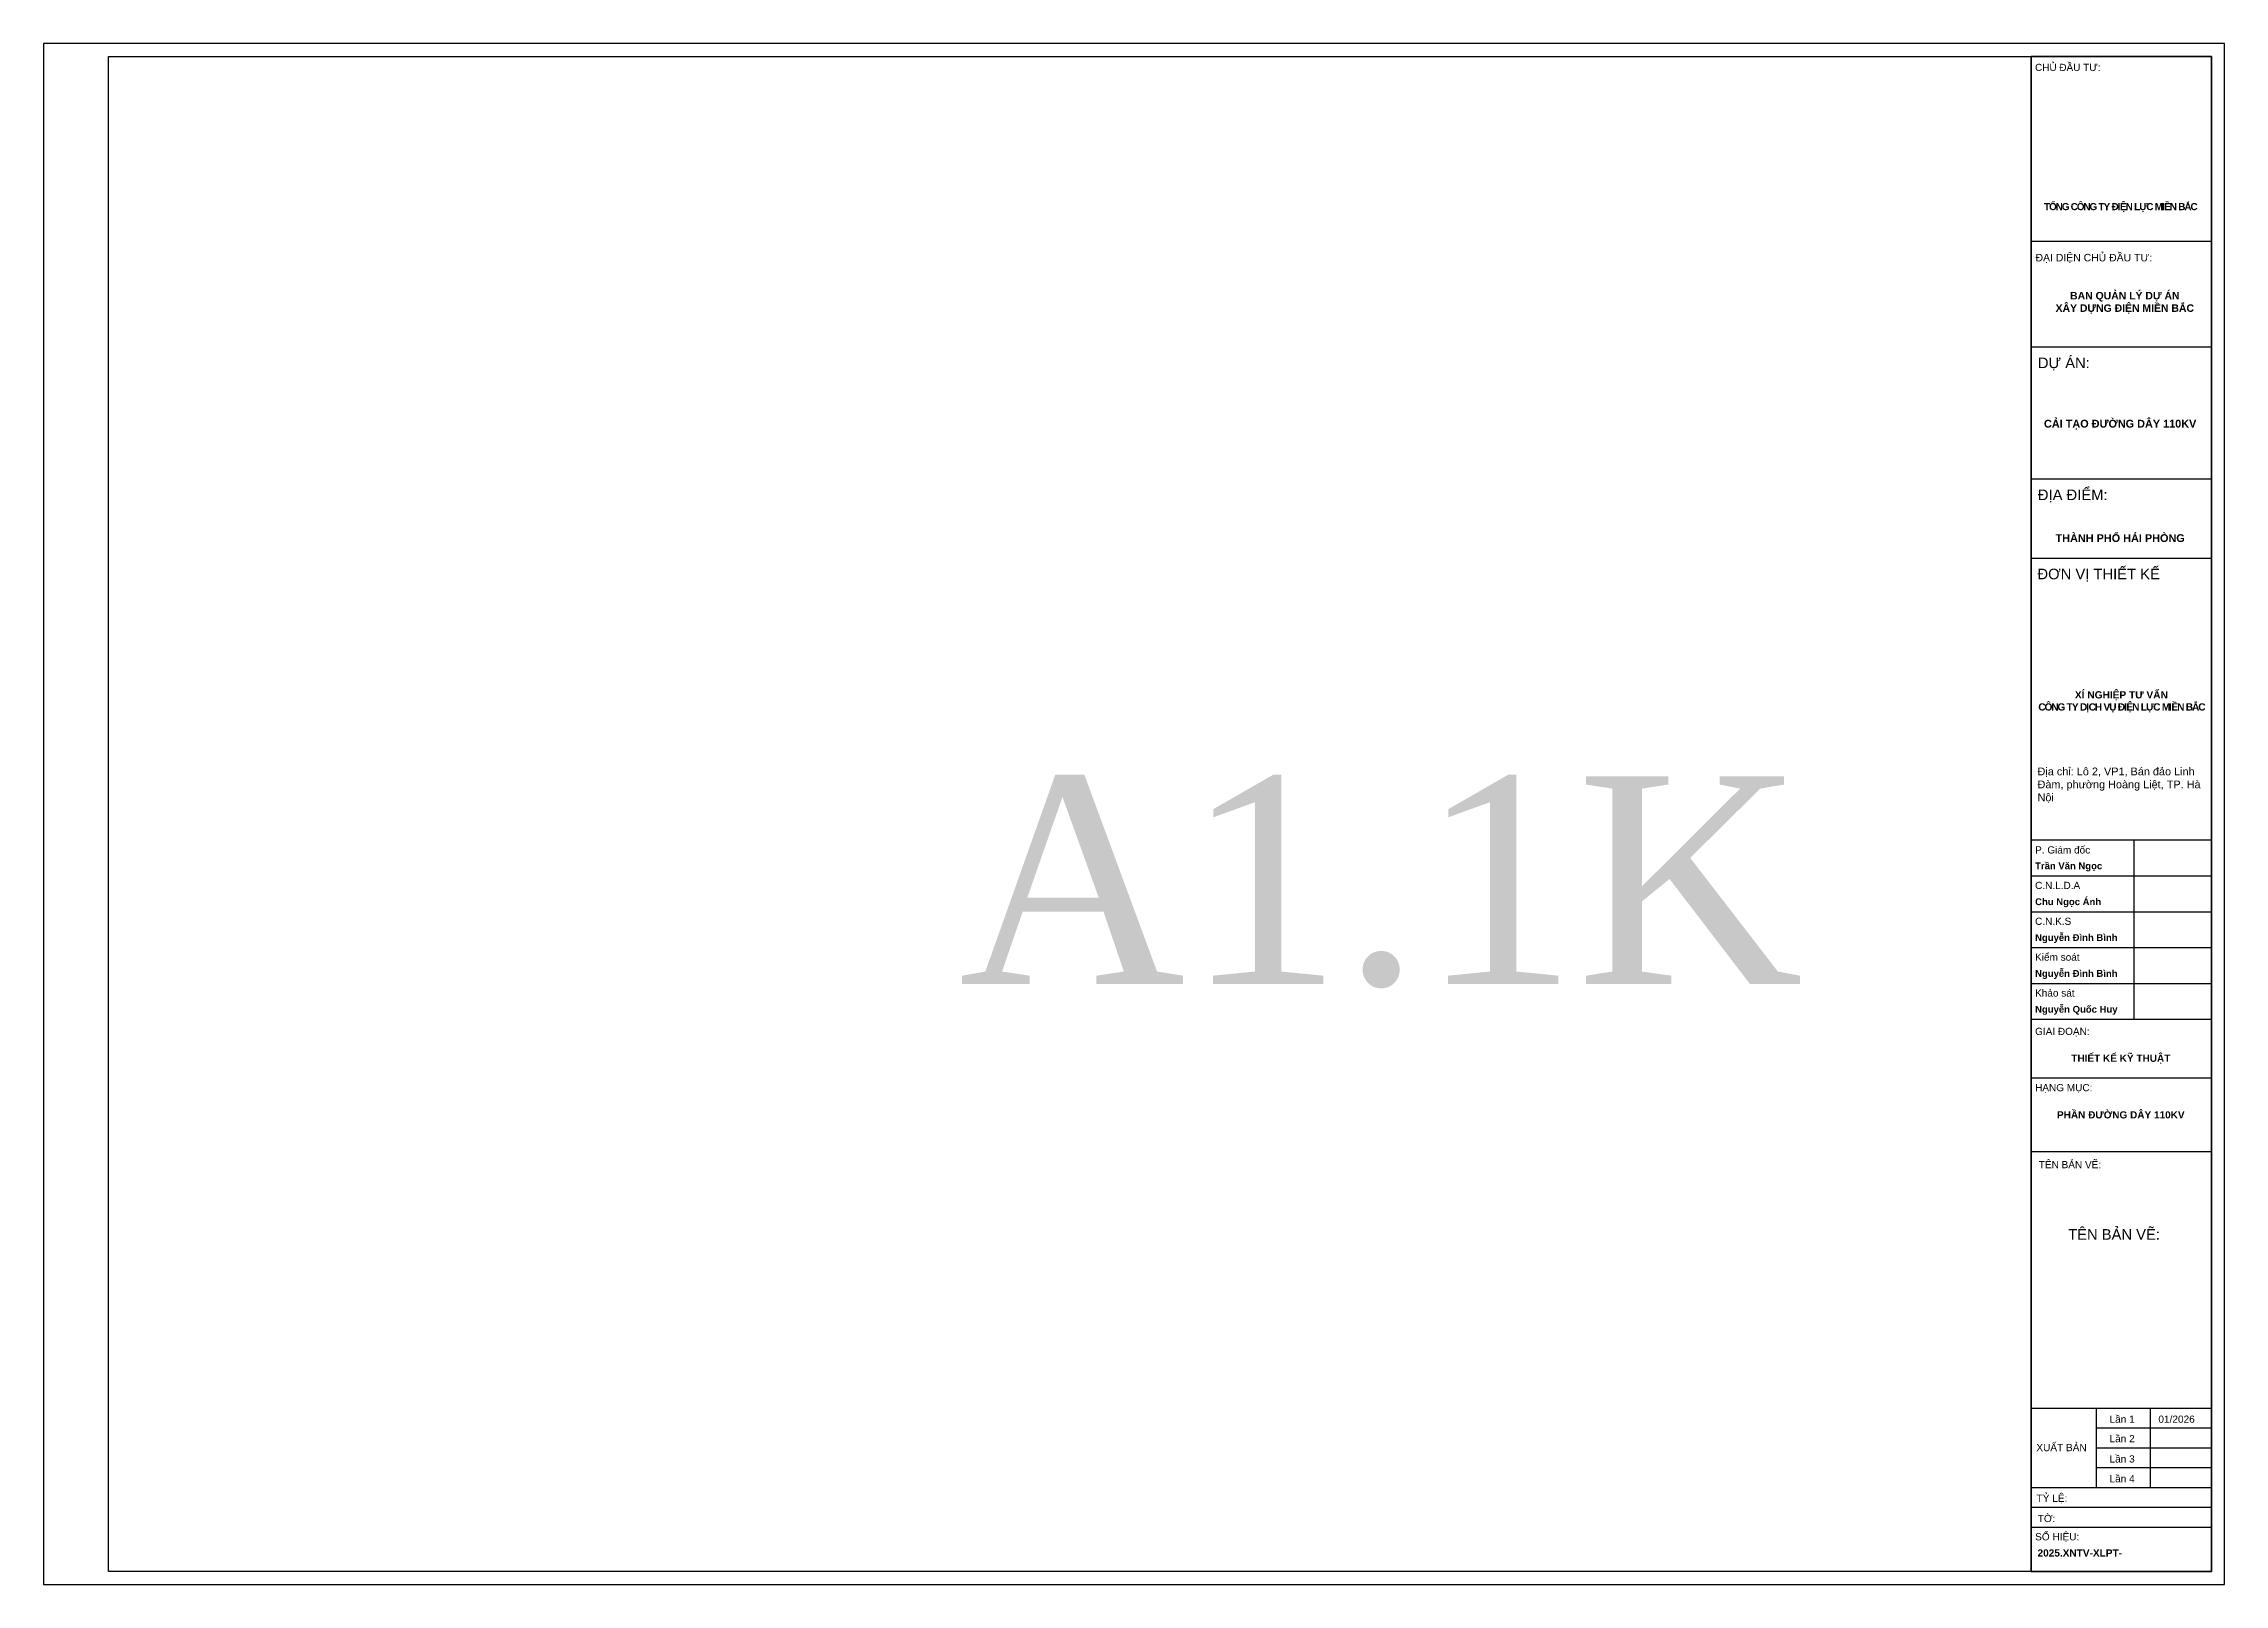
# Model space of a CAD drawing. Header units: feet. Extents: x 74374 to 92081, y 43964 to 65389.
# Drawn here: x 90828.4 to 91248.9, y 57455.6 to 57752.6 of the extents above; entities that cross this region are included whole.
import ezdxf
from ezdxf.enums import TextEntityAlignment as Align

# ---------------------------------------------------------------- set-up
doc = ezdxf.new("R2010")
doc.units = ezdxf.units.FT
doc.header["$MEASUREMENT"] = 0
for name, color, linetype in [('12-khung ten', 12, 'Continuous'), ('7-Text khung ten', 7, 'Continuous'), ('HoKhoan', 20, 'Continuous'), ('Khung', 7, 'Continuous'), ('KHUNG-TEN', 7, 'Continuous')]:
    doc.layers.add(name, color=color, linetype=linetype)
doc.styles.add('Arial-Bold', font='arialbd.ttf')
doc.styles.add('PEC_TIMENEW', font='times.ttf')
doc.styles.add('Style-Arial', font='arial.ttf')

msp = doc.modelspace()

# ---------------------------------------------------------------- texts
at = {"layer": '7-Text khung ten'}
for s, height, style, p in [('CHỦ ĐẦU TƯ:', 1.3735071, 'Style-Arial', (91212.42654, 57747.34055)), ('ĐẠI DIỆN CHỦ ĐẦU TƯ:', 1.4394114, 'Style-Arial', (91212.52125, 57710.63913)), ('DỰ ÁN:', 2.034843, 'Style-Arial', (91212.97406, 57690.05024)), ('ĐỊA ĐIỂM:', 2.034843, 'Style-Arial', (91212.97406, 57664.6147)), ('ĐƠN VỊ THIẾT KẾ', 2.0348432, 'Style-Arial', (91212.88409, 57649.35338)), ('P. Giám đốc', 1.3825082, 'Style-Arial', (91212.43145, 57596.49109)), ('Trần Văn Ngọc', 1.3133828, 'Arial-Bold', (91212.43145, 57593.45353)), ('Chu Ngọc Ánh', 1.3133828, 'Arial-Bold', (91212.43145, 57586.54099)), ('C.N.L.D.A', 1.382508, 'Style-Arial', (91212.43145, 57589.65163)), ('C.N.K.S', 1.382508, 'Style-Arial', (91212.43145, 57582.73909)), ('Nguyễn Đình Bình', 1.3133828, 'Arial-Bold', (91212.43145, 57579.62845)), ('Kiểm soát', 1.382508, 'Style-Arial', (91212.43145, 57575.82655)), ('Nguyễn Đình Bình', 1.3133828, 'Arial-Bold', (91212.43145, 57572.71591)), ('Nguyễn Quốc Huy', 1.3133828, 'Arial-Bold', (91212.43145, 57565.80337)), ('Khảo sát', 1.382508, 'Style-Arial', (91212.43145, 57568.91401)), ('GIAI ĐOẠN:', 1.382508, 'Style-Arial', (91212.43145, 57561.51399)), ('HẠNG MỤC:', 1.382508, 'Style-Arial', (91212.43145, 57550.66623)), ('TÊN BẢN VẼ:', 1.3825082, 'Style-Arial', (91213.14768, 57535.82348)), ('TÊN BẢN VẼ:', 2.0348432, 'Style-Arial', (91218.81055, 57522.04751)), ('Lần 1', 1.390129, 'Style-Arial', (91226.78276, 57486.75686)), ('01/2026', 1.390129, 'Style-Arial', (91236.20107, 57486.75686)), ('XUẤT BẢN', 1.390129, 'Style-Arial', (91212.67426, 57481.28113)), ('Lần 2', 1.390129, 'Style-Arial', (91226.78276, 57483.00577)), ('Lần 3', 1.390129, 'Style-Arial', (91226.78276, 57479.09913)), ('Lần 4', 1.390129, 'Style-Arial', (91226.78276, 57475.27628)), ('TỶ LỆ:', 1.390129, 'Style-Arial', (91212.72255, 57471.51183)), ('SỐ HIỆU:', 1.390129, 'Style-Arial', (91212.4356, 57464.09458)), ('TỜ:', 1.390129, 'Style-Arial', (91212.9466, 57467.61254)), ('2025.XNTV-XLPT-', 1.3901291, 'Arial-Bold', (91212.8953, 57460.96679))]:
    msp.add_text(s, height=height, dxfattribs=dict(at, style=style)).set_placement(p)
for s, insert, char_height, width, attachment_point, style in [('{\\fArial|b1|i0|c163|p34;\\T0.85;TỔNG CÔNG TY ĐIỆN LỰC MIỀN BẮC}', (91228.84712, 57721.01219), 1.3735071, 34.3376767, 5, 'Arial-Bold'), ('BAN QUẢN LÝ DỰ ÁN \\PXÂY DỰNG ĐIỆN MIỀN BẮC', (91229.72974, 57702.63653), 1.4394114, 35.9852861, 5, 'Arial-Bold'), ('CẢI TẠO ĐƯỜNG DÂY 110KV ', (91228.83492, 57679.15082), 1.5, 34.4768179, 5, 'Arial-Bold'), ('THÀNH PHỐ HẢI PHÒNG', (91228.83492, 57657.28156), 1.5, 24.8018349, 5, 'Arial-Bold'), ('{\\fArial|b1|i0|c163|p34;XÍ NGHIỆP TƯ VẤN\\P\\T0.85;CÔNG TY DỊCH VỤ ĐIỆN LỰC MIỀN BẮC}', (91229.07089, 57625.73202), 1.4, 35.5145937, 5, 'Arial-Bold'), ('Địa chỉ: Lô 2, VP1, Bán đảo Linh Đàm, phường Hoàng Liệt, TP. Hà Nội', (91212.90415, 57613.06326), 1.5, 32.4798178, 1, 'Style-Arial'), ('THIẾT KẾ KỸ THUẬT', (91228.95964, 57556.848), 1.3825082, 34.562705, 5, 'Arial-Bold'), ('{\\fArial|b1|i0|c163|p34;PHẦN }ĐƯỜNG DÂY 110KV', (91228.95964, 57546.10349), 1.3825082, 34.562705, 5, 'Arial-Bold')]:
    msp.add_mtext(s, dxfattribs=dict(at, insert=insert, char_height=char_height, width=width, attachment_point=attachment_point, style=style))
at = {"layer": 'Khung', "color": 3, "style": 'PEC_TIMENEW'}
msp.add_text('A1.1K', height=40, dxfattribs=at).set_placement((91086.33987, 57591.35801), align=Align.MIDDLE_CENTER)

# ---------------------------------------------------------------- linework, layer by layer
for p, q in [((91211.67829, 57714.49743), (91246.43151, 57714.49743)), ((91211.67829, 57694.149), (91246.43151, 57694.149)), ((91211.67829, 57668.71346), (91246.43151, 57668.71346)), ((91211.67829, 57653.45214), (91246.43151, 57653.45214)), ((91231.48491, 57599.10026), (91231.48491, 57564.53756)), ((91211.67829, 57553.27541), (91246.24099, 57553.27541)), ((91211.67829, 57539.05325), (91246.24099, 57539.05325)), ((91211.67829, 57489.58178), (91246.43151, 57489.58178)), ((91224.18945, 57485.75893), (91246.43151, 57485.75893)), ((91224.18945, 57481.93607), (91246.43151, 57481.93607)), ((91211.67829, 57474.29036), (91246.43151, 57474.29036)), ((91224.18945, 57478.11322), (91246.43151, 57478.11322)), ((91211.67829, 57470.46751), (91246.43151, 57470.46751)), ((91211.67829, 57466.64465), (91246.43151, 57466.64465))]:
    msp.add_line(p, q)
for points in [[(91224.18945, 57489.58178), (91224.18945, 57474.29036)], [(91234.61542, 57489.58178), (91234.61542, 57474.29036)]]:
    msp.add_lwpolyline(points)
at = {"layer": '12-khung ten', "color": 7}
for points in [[(90840.93151, 57750.10719), (91246.43151, 57750.10719), (91246.43151, 57458.10719), (90840.93151, 57458.10719)], [(90840.93151, 57750.10719), (91211.67829, 57750.10719), (91211.67829, 57458.10719), (90840.93151, 57458.10719)], [(91211.67829, 57750.10719), (91246.43151, 57750.10719), (91246.43151, 57458.10719), (91211.67829, 57458.10719)]]:
    msp.add_lwpolyline(points, close=True, dxfattribs=at)
at = {"layer": 'DEFPOINTS', "color": 4}
msp.add_lwpolyline([(90828.43151, 57455.60719), (91248.93151, 57455.60719), (91248.93151, 57752.60719), (90828.43151, 57752.60719)], close=True, dxfattribs=at)
at = {"layer": 'DEFPOINTS'}
msp.add_lwpolyline([(90840.93151, 57750.10719), (91211.67829, 57750.10719), (91211.67829, 57458.10719), (90840.93151, 57458.10719)], close=True, dxfattribs=at)
at = {"layer": 'HoKhoan', "color": 0}
msp.add_lwpolyline([(91246.43151, 57750.10719), (91211.67829, 57750.10719), (91211.67829, 57458.10719), (91246.43151, 57458.10719)], close=True, dxfattribs=at)
at = {"layer": 'KHUNG-TEN', "color": 7}
for p, q in [((91211.67829, 57599.10026), (91246.24099, 57599.10026)), ((91211.67829, 57592.18772), (91246.24099, 57592.18772)), ((91211.67829, 57585.27518), (91246.24099, 57585.27518)), ((91211.67829, 57578.36264), (91246.24099, 57578.36264)), ((91211.67829, 57571.4501), (91246.24099, 57571.4501)), ((91211.67829, 57564.53756), (91246.24099, 57564.53756))]:
    msp.add_line(p, q, dxfattribs=at)

msp.set_redraw_order([(e.dxf.handle, doc.entitydb.next_handle()) for e in msp.query("TEXT MTEXT ATTDEF DIMENSION ARC_DIMENSION")])  # texts and dimensions are drawn at this point

doc.saveas('drawing.dxf')
